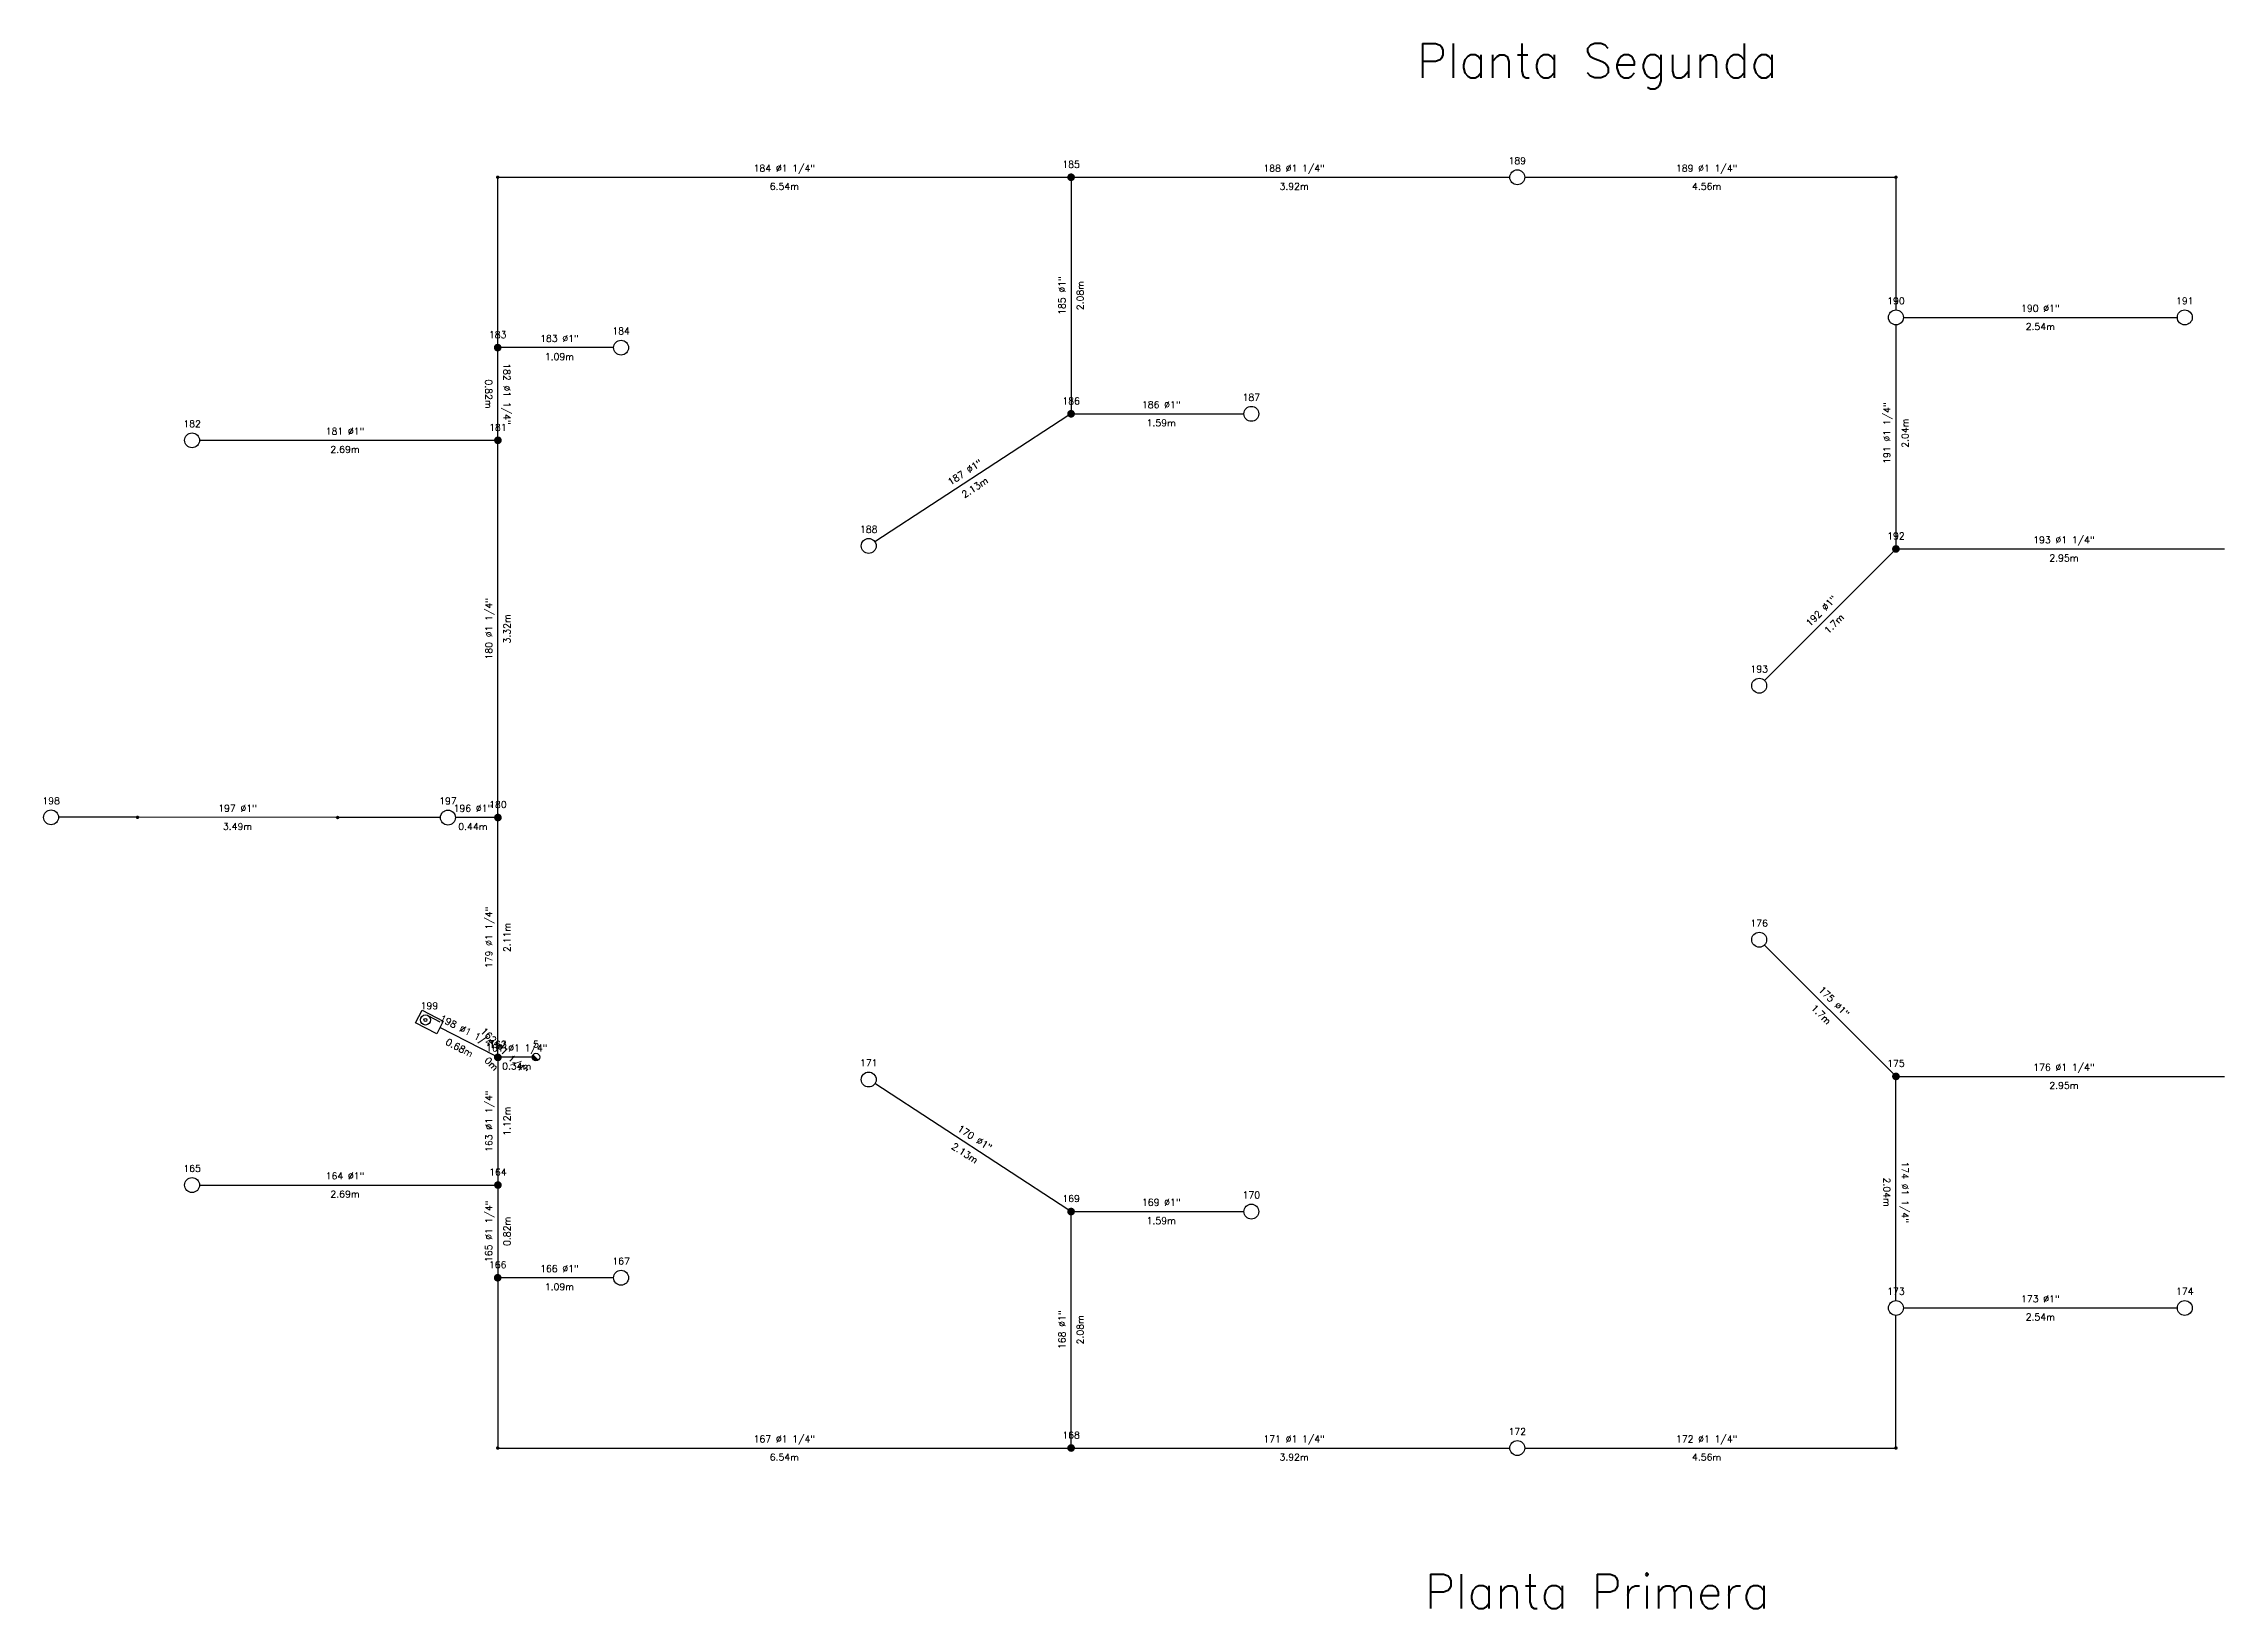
# Model space of a CAD drawing. Header units: metres. Extents: x -51.3 to 24.5, y -64.9 to 26.1.
# Drawn here: x -43.16 to -22.66, y -61.8 to -47.09 of the extents above; entities that cross this region are included whole.
import ezdxf
from ezdxf.enums import TextEntityAlignment as Align

# ---------------------------------------------------------------- set-up
doc = ezdxf.new("R2010")
doc.units = ezdxf.units.M
doc.header["$LTSCALE"] = 12.7
doc.layers.get('0').update_dxf_attribs({"linetype": 'CONTINUOUS'})
for name, color, linetype in [('TEXTO_NUDOS', 7, 'CONTINUOUS'), ('TEXTO_RAMAS', 7, 'CONTINUOUS'), ('UNIFILAR', 7, 'CONTINUOUS')]:
    doc.layers.add(name, color=color, linetype=linetype)
doc.styles.add('ROMANS', font='Romans', dxfattribs={"height": 0.0635})

msp = doc.modelspace()

# ---------------------------------------------------------------- texts
at = {"color": 7, "linetype": 'Continuous', "style": 'ROMANS'}
for s, p in [('Planta Segunda', (-28.557, -47.093)), ('Planta Primera', (-28.557, -61.478))]:
    msp.add_text(s, height=0.32058, dxfattribs=at).set_placement(p, align=Align.TOP_CENTER)
at = {"layer": 'TEXTO_NUDOS', "color": 94, "linetype": 'Continuous', "style": 'ROMANS'}
for s, p in [('189', (-29.308, -48.226, 2.672)), ('185', (-33.501, -48.26, 2.672)), ('190', (-25.749, -49.543, 2.672)), ('191', (-23.034, -49.543, 2.672)), ('183', (-38.89, -49.86, 2.672)), ('184', (-37.73, -49.826, 2.672)), ('186', (-33.501, -50.483, 2.672)), ('187', (-31.807, -50.449, 2.672)), ('182', (-41.762, -50.698, 2.672)), ('181', (-38.888, -50.732, 2.672)), ('188', (-35.403, -51.689, 2.672)), ('192', (-25.749, -51.753, 2.672)), ('193', (-27.034, -53.003, 2.672)), ('198', (-43.087, -54.241, 1.475)), ('197', (-39.358, -54.242, 2.672)), ('180', (-38.888, -54.276, 2.672)), ('176', (-27.034, -55.391, 2.672)), ('199', (-39.532, -56.167, 1.603)), ('162', (-38.889, -56.53, 1.603)), ('163', (-38.888, -56.531, 2.672)), ('5', (-38.53, -56.528)), ('171', (-35.403, -56.704, 2.672)), ('175', (-25.749, -56.709, 2.672)), ('165', (-41.762, -57.696, 2.672)), ('164', (-38.888, -57.73, 2.672)), ('169', (-33.501, -57.979, 2.672)), ('170', (-31.807, -57.945, 2.672)), ('166', (-38.89, -58.601, 2.672)), ('167', (-37.73, -58.567, 2.672)), ('173', (-25.749, -58.851, 2.672)), ('174', (-23.034, -58.851, 2.672)), ('168', (-33.501, -60.202, 2.672)), ('172', (-29.308, -60.168, 2.672))]:
    msp.add_text(s, height=0.0641, dxfattribs=at).set_placement(p, align=Align.CENTER)
at = {"layer": 'TEXTO_RAMAS', "color": 94, "linetype": 'Continuous', "style": 'ROMANS'}
for s, height, p in [('184 Ø1 1/4"', 0.06412, (-36.196, -48.296, 2.672)), ('188 Ø1 1/4"', 0.06412, (-31.405, -48.296, 2.672)), ('189 Ø1 1/4"', 0.06412, (-27.528, -48.296, 2.672)), ('190 Ø1"', 0.0641, (-24.392, -49.613, 2.672)), ('183 Ø1"', 0.0641, (-38.31, -49.896, 2.672)), ('186 Ø1"', 0.0641, (-32.654, -50.519, 2.672)), ('193 Ø1 1/4"', 0.06412, (-24.17, -51.789, 2.672)), ('196 Ø1"', 0.0641, (-39.123, -54.312, 2.672)), ('161 Ø1 1/4"', 0.06412, (-38.711, -56.564)), ('176 Ø1 1/4"', 0.06412, (-24.17, -56.745, 2.672)), ('169 Ø1"', 0.0641, (-32.654, -58.015, 2.672)), ('166 Ø1"', 0.0641, (-38.31, -58.637, 2.672)), ('173 Ø1"', 0.0641, (-24.392, -58.921, 2.672)), ('167 Ø1 1/4"', 0.06412, (-36.196, -60.238, 2.672)), ('171 Ø1 1/4"', 0.06412, (-31.405, -60.238, 2.672)), ('172 Ø1 1/4"', 0.06412, (-27.528, -60.238, 2.672))]:
    msp.add_text(s, height=height, dxfattribs=at).set_placement(p, align=Align.CENTER)
for s, p in [('6.54m', (-36.196, -48.403, 2.672)), ('3.92m', (-31.405, -48.403, 2.672)), ('4.56m', (-27.528, -48.403, 2.672)), ('2.54m', (-24.392, -49.72, 2.672)), ('1.09m', (-38.31, -50.003, 2.672)), ('1.59m', (-32.654, -50.625, 2.672)), ('2.95m', (-24.17, -51.895, 2.672)), ('0.44m', (-39.123, -54.419, 2.672)), ('0.34m', (-38.711, -56.671)), ('2.95m', (-24.17, -56.852, 2.672)), ('1.59m', (-32.654, -58.122, 2.672)), ('1.09m', (-38.31, -58.744, 2.672)), ('2.54m', (-24.392, -59.028, 2.672)), ('6.54m', (-36.196, -60.345, 2.672)), ('3.92m', (-31.405, -60.345, 2.672)), ('4.56m', (-27.528, -60.345, 2.672))]:
    msp.add_text(s, height=0.0641, dxfattribs=at).set_placement(p, align=Align.TOP_CENTER)
for s, height, rotation, p in [('185 Ø1"', 0.0641, 90, (-33.555, -49.461, 2.672)), ('182 Ø1 1/4"', 0.06412, 270.1387, (-38.835, -50.385, 2.672)), ('191 Ø1 1/4"', 0.06412, 89.9948, (-25.802, -50.754, 2.672)), ('181 Ø1"', 0.0641, 0.0001, (-40.325, -50.768, 2.672)), ('187 Ø1"', 0.0641, 33.116, (-34.482, -51.148, 2.672)), ('180 Ø1 1/4"', 0.06412, 90, (-38.941, -52.593, 2.672)), ('192 Ø1"', 0.0641, 45, (-26.429, -52.447, 2.672)), ('197 Ø1"', 0.0641, 359.9575, (-41.335, -54.311, 2.073)), ('179 Ø1 1/4"', 0.06412, 90, (-38.941, -55.493, 2.672)), ('175 Ø1"', 0.0641, 315, (-26.353, -56.119, 2.672)), ('198 Ø1 1/4"', 0.06412, 332.7535, (-39.186, -56.406, 1.603)), ('162 Ø1 1/4"', 0.06412, 315.4193, (-38.851, -56.582, 2.137)), ('163 Ø1 1/4"', 0.06412, 90, (-38.941, -57.22, 2.672)), ('170 Ø1"', 0.0641, 326.884, (-34.423, -57.404, 2.672)), ('164 Ø1"', 0.0641, 359.9999, (-40.325, -57.766, 2.672)), ('174 Ø1 1/4"', 0.06412, 270.0052, (-25.695, -57.887, 2.672)), ('165 Ø1 1/4"', 0.06412, 89.8613, (-38.942, -58.255, 2.672)), ('168 Ø1"', 0.0641, 90, (-33.555, -59.18, 2.672))]:
    msp.add_text(s, height=height, rotation=rotation, dxfattribs=at).set_placement(p, align=Align.CENTER)
for s, rotation, p in [('2.08m', 90, (-33.448, -49.461, 2.672)), ('0.82m', 270.1387, (-38.942, -50.386, 2.672)), ('2.04m', 89.9948, (-25.695, -50.754, 2.672)), ('2.69m', 0.0001, (-40.325, -50.875, 2.672)), ('2.13m', 33.116, (-34.423, -51.237, 2.672)), ('3.32m', 90, (-38.834, -52.593, 2.672)), ('1.7m', 45, (-26.353, -52.522, 2.672)), ('3.49m', 359.9575, (-41.335, -54.418, 2.073)), ('2.11m', 90, (-38.834, -55.493, 2.672)), ('1.7m', 315, (-26.429, -56.194, 2.672)), ('0.68m', 332.7535, (-39.235, -56.501, 1.603)), ('0m', 315.4193, (-38.926, -56.658, 2.137)), ('1.12m', 90, (-38.834, -57.22, 2.672)), ('2.13m', 326.884, (-34.482, -57.493, 2.672)), ('2.04m', 270.0052, (-25.802, -57.887, 2.672)), ('2.69m', 359.9999, (-40.325, -57.873, 2.672)), ('0.82m', 89.8613, (-38.835, -58.255, 2.672)), ('2.08m', 90, (-33.448, -59.18, 2.672))]:
    msp.add_text(s, height=0.0641, rotation=rotation, dxfattribs=at).set_placement(p, align=Align.TOP_CENTER)

# ---------------------------------------------------------------- blocks, each defined once
blk = doc.blocks.new('BOCA_INCENDIOS_IPCI')
at = {"color": 0, "linetype": 'Continuous'}
for p, q in [((-2, 1.2), (2, 1.2)), ((-2, -1.2), (-2, 1.2)), ((-0.75, 0.85), (1.535532, 0.85)), ((2, 1.2), (2, -1.2)), ((2, -1.2), (-2, -1.2))]:
    blk.add_line(p, q, dxfattribs=at)
for radius in [0.85, 0.25]:
    blk.add_circle((-0.75, 0), radius, dxfattribs=at)
blk = doc.blocks.new('CONEXION_PLANTAS_IPCI')
at = {"color": 0, "linetype": 'Continuous'}
blk.add_circle((-0.004736, -0.005671), 1.5, dxfattribs=at)
for points in [[(-1.499779, 0.11617), (-1.504474, -0.033694), (0.363297, -1.459821), (0.216286, -1.489298)], [(-1.480147, 0.264817), (-1.499779, 0.11617), (0.506632, -1.415814), (0.363297, -1.459821)], [(-1.445772, 0.410761), (-1.480147, 0.264817), (0.644856, -1.357718), (0.506632, -1.415814)], [(-1.396999, 0.552544), (-1.445772, 0.410761), (0.77659, -1.286112), (0.644856, -1.357718)], [(-1.334315, 0.688749), (-1.396999, 0.552544), (0.900518, -1.201713), (0.77659, -1.286112)], [(-1.258346, 0.818016), (-1.334315, 0.688749), (1.0154, -1.105363), (0.900518, -1.201713)], [(-1.169852, 0.939054), (-1.258346, 0.818016), (1.047775, -1.074419), (1.0154, -1.105363)], [(-1.069716, 1.050651), (-1.169852, 0.939054), (-0.004736, -0.005671), (1.047775, -1.074419)], [(-1.504474, -0.033694), (-1.494184, -0.183278), (0.216286, -1.489298), (0.067066, -1.503952)], [(-1.494184, -0.183278), (-1.469012, -0.331087), (0.067066, -1.503952), (-0.082871, -1.503635)], [(-1.469012, -0.331087), (-1.429209, -0.475645), (-0.082871, -1.503635), (-0.232027, -1.488351)], [(-1.429209, -0.475645), (-1.375174, -0.615507), (-0.232027, -1.488351), (-0.378913, -1.458252)], [(-1.375174, -0.615507), (-1.307445, -0.749276), (-0.378913, -1.458252), (-0.52206, -1.41364)], [(-1.307445, -0.749276), (-1.226701, -0.875615), (-0.52206, -1.41364), (-0.660037, -1.35496)], [(-1.226701, -0.875615), (-1.133746, -0.993262), (-0.660037, -1.35496), (-0.791468, -1.282798)], [(-1.133746, -0.993262), (-1.029511, -1.101041), (-0.791468, -1.282798), (-0.915037, -1.197876)]]:
    blk.add_solid(points, dxfattribs=at)
blk = doc.blocks.new('NUDO_PASO_IPCI')
at = {"color": 0, "linetype": 'Continuous'}
for points in [[(-0.742494, 0.10584), (-0.749351, 0.031185), (-0.748721, -0.043781), (-0.749351, 0.031185)], [(-0.728219, 0.179437), (-0.742494, 0.10584), (-0.74061, -0.118309), (-0.748721, -0.043781)], [(-0.706667, 0.251241), (-0.728219, 0.179437), (-0.725099, -0.191656), (-0.74061, -0.118309)], [(-0.678054, 0.320535), (-0.706667, 0.251241), (-0.702343, -0.263087), (-0.725099, -0.191656)], [(-0.642667, 0.386626), (-0.678054, 0.320535), (-0.672569, -0.33189), (-0.702343, -0.263087)], [(-0.600858, 0.448854), (-0.642667, 0.386626), (-0.636075, -0.397377), (-0.672569, -0.33189)], [(-0.553045, 0.506597), (-0.600858, 0.448854), (-0.593226, -0.458893), (-0.636075, -0.397377)], [(-0.499707, 0.559279), (-0.553045, 0.506597), (-0.544449, -0.515825), (-0.593226, -0.458893)], [(-0.441376, 0.606372), (-0.499707, 0.559279), (-0.490233, -0.567602), (-0.544449, -0.515825)], [(-0.378635, 0.647407), (-0.441376, 0.606372), (-0.431118, -0.613708), (-0.490233, -0.567602)], [(-0.31211, 0.681973), (-0.378635, 0.647407), (-0.367696, -0.653682), (-0.431118, -0.613708)], [(-0.242467, 0.709725), (-0.31211, 0.681973), (-0.300599, -0.687124), (-0.367696, -0.653682)], [(-0.170402, 0.730386), (-0.242467, 0.709725), (-0.2305, -0.713702), (-0.300599, -0.687124)], [(-0.096633, 0.743749), (-0.170402, 0.730386), (-0.158097, -0.733148), (-0.2305, -0.713702)], [(-0.0219, 0.74968), (-0.096633, 0.743749), (-0.084114, -0.745268), (-0.158097, -0.733148)], [(0.053053, 0.748121), (-0.0219, 0.74968), (-0.009291, -0.749942), (-0.084114, -0.745268)], [(0.127475, 0.739087), (0.053053, 0.748121), (0.065624, -0.747123), (-0.009291, -0.749942)], [(0.200624, 0.722669), (0.127475, 0.739087), (0.139884, -0.736839), (0.065624, -0.747123)], [(0.271768, 0.699029), (0.200624, 0.722669), (0.212747, -0.719193), (0.139884, -0.736839)], [(0.340197, 0.668406), (0.271768, 0.699029), (0.283483, -0.694361), (0.212747, -0.719193)], [(0.405227, 0.631103), (0.340197, 0.668406), (0.351388, -0.662591), (0.283483, -0.694361)], [(0.466207, 0.587495), (0.405227, 0.631103), (0.415781, -0.624201), (0.351388, -0.662591)], [(0.52253, 0.538017), (0.466207, 0.587495), (0.47602, -0.579573), (0.415781, -0.624201)], [(0.573632, 0.483163), (0.52253, 0.538017), (0.531502, -0.529155), (0.47602, -0.579573)], [(0.619002, 0.423482), (0.573632, 0.483163), (0.581674, -0.47345), (0.531502, -0.529155)], [(0.658187, 0.359569), (0.619002, 0.423482), (0.626035, -0.413014), (0.581674, -0.47345)], [(0.690796, 0.292064), (0.658187, 0.359569), (0.66414, -0.348452), (0.626035, -0.413014)], [(0.716502, 0.22164), (0.690796, 0.292064), (0.695609, -0.280407), (0.66414, -0.348452)], [(0.73505, 0.149002), (0.716502, 0.22164), (0.720128, -0.209562), (0.695609, -0.280407)], [(0.746253, 0.074875), (0.73505, 0.149002), (0.737451, -0.136622), (0.720128, -0.209562)], [(0.75, 0), (0.746253, 0.074875), (0.747407, -0.062317), (0.737451, -0.136622)]]:
    blk.add_solid(points, dxfattribs=at)
blk = doc.blocks.new('NUDO_DERIVACION_IPCI')
at = {"color": 0, "linetype": 'Continuous'}
for points in [[(-0.742494, 0.10584), (-0.749351, 0.031185), (-0.748721, -0.043781), (-0.749351, 0.031185)], [(-0.728219, 0.179437), (-0.742494, 0.10584), (-0.74061, -0.118309), (-0.748721, -0.043781)], [(-0.706667, 0.251241), (-0.728219, 0.179437), (-0.725099, -0.191656), (-0.74061, -0.118309)], [(-0.678054, 0.320535), (-0.706667, 0.251241), (-0.702343, -0.263087), (-0.725099, -0.191656)], [(-0.642667, 0.386626), (-0.678054, 0.320535), (-0.672569, -0.33189), (-0.702343, -0.263087)], [(-0.600858, 0.448854), (-0.642667, 0.386626), (-0.636075, -0.397377), (-0.672569, -0.33189)], [(-0.553045, 0.506597), (-0.600858, 0.448854), (-0.593226, -0.458893), (-0.636075, -0.397377)], [(-0.499707, 0.559279), (-0.553045, 0.506597), (-0.544449, -0.515825), (-0.593226, -0.458893)], [(-0.441376, 0.606372), (-0.499707, 0.559279), (-0.490233, -0.567602), (-0.544449, -0.515825)], [(-0.378635, 0.647407), (-0.441376, 0.606372), (-0.431118, -0.613708), (-0.490233, -0.567602)], [(-0.31211, 0.681973), (-0.378635, 0.647407), (-0.367696, -0.653682), (-0.431118, -0.613708)], [(-0.242467, 0.709725), (-0.31211, 0.681973), (-0.300599, -0.687124), (-0.367696, -0.653682)], [(-0.170402, 0.730386), (-0.242467, 0.709725), (-0.2305, -0.713702), (-0.300599, -0.687124)], [(-0.096633, 0.743749), (-0.170402, 0.730386), (-0.158097, -0.733148), (-0.2305, -0.713702)], [(-0.0219, 0.74968), (-0.096633, 0.743749), (-0.084114, -0.745268), (-0.158097, -0.733148)], [(0.053053, 0.748121), (-0.0219, 0.74968), (-0.009291, -0.749942), (-0.084114, -0.745268)], [(0.127475, 0.739087), (0.053053, 0.748121), (0.065624, -0.747123), (-0.009291, -0.749942)], [(0.200624, 0.722669), (0.127475, 0.739087), (0.139884, -0.736839), (0.065624, -0.747123)], [(0.271768, 0.699029), (0.200624, 0.722669), (0.212747, -0.719193), (0.139884, -0.736839)], [(0.340197, 0.668406), (0.271768, 0.699029), (0.283483, -0.694361), (0.212747, -0.719193)], [(0.405227, 0.631103), (0.340197, 0.668406), (0.351388, -0.662591), (0.283483, -0.694361)], [(0.466207, 0.587495), (0.405227, 0.631103), (0.415781, -0.624201), (0.351388, -0.662591)], [(0.52253, 0.538017), (0.466207, 0.587495), (0.47602, -0.579573), (0.415781, -0.624201)], [(0.573632, 0.483163), (0.52253, 0.538017), (0.531502, -0.529155), (0.47602, -0.579573)], [(0.619002, 0.423482), (0.573632, 0.483163), (0.581674, -0.47345), (0.531502, -0.529155)], [(0.658187, 0.359569), (0.619002, 0.423482), (0.626035, -0.413014), (0.581674, -0.47345)], [(0.690796, 0.292064), (0.658187, 0.359569), (0.66414, -0.348452), (0.626035, -0.413014)], [(0.716502, 0.22164), (0.690796, 0.292064), (0.695609, -0.280407), (0.66414, -0.348452)], [(0.73505, 0.149002), (0.716502, 0.22164), (0.720128, -0.209562), (0.695609, -0.280407)], [(0.746253, 0.074875), (0.73505, 0.149002), (0.737451, -0.136622), (0.720128, -0.209562)], [(0.75, 0), (0.746253, 0.074875), (0.747407, -0.062317), (0.737451, -0.136622)]]:
    blk.add_solid(points, dxfattribs=at)
blk = doc.blocks.new('ROCIADOR_AUTOMATICO_IPCI')
at = {"color": 0, "linetype": 'Continuous'}
blk.add_circle((-0.004736, -0.005671), 1.5, dxfattribs=at)

# ---------------------------------------------------------------- linework, layer by layer
at = {"layer": 'UNIFILAR', "color": 94, "linetype": 'Continuous'}
for p, q in [((-38.89, -49.914, 2.672), (-38.89, -48.365, 2.672)), ((-38.874, -48.349, 2.672), (-33.537, -48.349, 2.672)), ((-33.465, -48.349, 2.672), (-29.378, -48.349, 2.672)), ((-29.238, -48.349, 2.672), (-25.765, -48.349, 2.672)), ((-25.749, -48.365, 2.672), (-25.749, -49.596, 2.672)), ((-33.501, -48.385, 2.672), (-33.501, -50.536, 2.672)), ((-25.749, -49.736, 2.672), (-25.749, -51.806, 2.672)), ((-25.679, -49.666, 2.672), (-23.105, -49.666, 2.672)), ((-38.888, -50.785, 2.672), (-38.89, -49.986, 2.672)), ((-37.8, -49.95, 2.672), (-38.854, -49.95, 2.672)), ((-33.531, -50.592, 2.672), (-35.345, -51.774, 2.672)), ((-33.465, -50.572, 2.672), (-31.877, -50.572, 2.672)), ((-41.692, -50.821, 2.672), (-38.924, -50.821, 2.672)), ((-38.888, -54.33, 2.672), (-38.888, -50.857, 2.672)), ((-25.713, -51.842, 2.672), (-22.662, -51.842, 2.672)), ((-25.774, -51.868, 2.672), (-26.984, -53.077, 2.672)), ((-42.291, -54.364, 1.475), (-43.017, -54.364, 1.475)), ((-40.41, -54.366, 2.672), (-42.259, -54.364, 1.475)), ((-39.428, -54.366, 2.672), (-40.378, -54.366, 2.672)), ((-38.924, -54.366, 2.672), (-39.288, -54.366, 2.672)), ((-38.888, -56.584, 2.672), (-38.888, -54.402, 2.672)), ((-25.774, -56.773, 2.672), (-26.984, -55.564, 2.672)), ((-38.921, -56.603, 1.603), (-39.433, -56.339, 1.603)), ((-38.892, -56.617), (-38.889, -56.62, 1.603)), ((-38.889, -56.62, 1.603), (-38.888, -56.62, 2.672)), ((-38.888, -56.656, 2.672), (-38.888, -57.784, 2.672)), ((-38.565, -56.617), (-38.876, -56.617)), ((-33.531, -58.049, 2.672), (-35.345, -56.866, 2.672)), ((-25.749, -58.905, 2.672), (-25.749, -56.835, 2.672)), ((-25.713, -56.799, 2.672), (-22.662, -56.799, 2.672)), ((-41.692, -57.82, 2.672), (-38.924, -57.82, 2.672)), ((-38.888, -57.856, 2.672), (-38.89, -58.655, 2.672)), ((-33.501, -60.255, 2.672), (-33.501, -58.105, 2.672)), ((-33.465, -58.069, 2.672), (-31.877, -58.069, 2.672)), ((-38.89, -58.727, 2.672), (-38.89, -60.275, 2.672)), ((-37.8, -58.691, 2.672), (-38.854, -58.691, 2.672)), ((-25.679, -58.975, 2.672), (-23.105, -58.975, 2.672)), ((-25.749, -60.275, 2.672), (-25.749, -59.045, 2.672)), ((-38.874, -60.291, 2.672), (-33.537, -60.291, 2.672)), ((-33.465, -60.291, 2.672), (-29.378, -60.291, 2.672)), ((-29.238, -60.291, 2.672), (-25.765, -60.291, 2.672))]:
    msp.add_line(p, q, dxfattribs=at)

# ---------------------------------------------------------------- block references
at = {"layer": 'UNIFILAR', "color": 94, "linetype": 'Continuous', "zscale": 1.06860841396}
for name, p, xscale, yscale in [('NUDO_PASO_IPCI', (-38.89, -48.349, 2.672), 0.0213721682792, 0.0213721682792), ('NUDO_DERIVACION_IPCI', (-33.501, -48.349, 2.672), 0.04808737862819999, 0.04808737862819999), ('ROCIADOR_AUTOMATICO_IPCI', (-29.308, -48.349, 2.672), 0.04675161811074999, 0.04675161811074999), ('NUDO_PASO_IPCI', (-25.749, -48.349, 2.672), 0.0213721682792, 0.0213721682792), ('ROCIADOR_AUTOMATICO_IPCI', (-25.749, -49.666, 2.672), 0.04675161811074999, 0.04675161811074999), ('ROCIADOR_AUTOMATICO_IPCI', (-23.034, -49.666, 2.672), 0.04675161811074999, 0.04675161811074999), ('NUDO_DERIVACION_IPCI', (-38.89, -49.95, 2.672), 0.04808737862819999, 0.04808737862819999), ('ROCIADOR_AUTOMATICO_IPCI', (-37.73, -49.95, 2.672), 0.04675161811074999, 0.04675161811074999), ('NUDO_DERIVACION_IPCI', (-33.501, -50.572, 2.672), 0.04808737862819999, 0.04808737862819999), ('ROCIADOR_AUTOMATICO_IPCI', (-31.807, -50.572, 2.672), 0.04675161811074999, 0.04675161811074999), ('ROCIADOR_AUTOMATICO_IPCI', (-41.762, -50.821, 2.672), 0.04675161811074999, 0.04675161811074999), ('NUDO_DERIVACION_IPCI', (-38.888, -50.821, 2.672), 0.04808737862819999, 0.04808737862819999), ('ROCIADOR_AUTOMATICO_IPCI', (-35.403, -51.813, 2.672), 0.04675161811074999, 0.04675161811074999), ('NUDO_DERIVACION_IPCI', (-25.749, -51.842, 2.672), 0.04808737862819999, 0.04808737862819999), ('ROCIADOR_AUTOMATICO_IPCI', (-27.034, -53.127, 2.672), 0.04675161811074999, 0.04675161811074999), ('ROCIADOR_AUTOMATICO_IPCI', (-43.087, -54.364, 1.475), 0.04675161811074999, 0.04675161811074999), ('ROCIADOR_AUTOMATICO_IPCI', (-39.358, -54.366, 2.672), 0.04675161811074999, 0.04675161811074999), ('NUDO_PASO_IPCI', (-42.275, -54.364, 1.475), 0.0213721682792, 0.0213721682792), ('NUDO_PASO_IPCI', (-40.394, -54.366, 2.672), 0.0213721682792, 0.0213721682792), ('NUDO_DERIVACION_IPCI', (-38.888, -54.366, 2.672), 0.04808737862819999, 0.04808737862819999), ('ROCIADOR_AUTOMATICO_IPCI', (-27.034, -55.514, 2.672), 0.04675161811074999, 0.04675161811074999), ('NUDO_DERIVACION_IPCI', (-38.889, -56.62, 1.603), 0.04808737862819999, 0.04808737862819999), ('NUDO_DERIVACION_IPCI', (-38.888, -56.62, 2.672), 0.04808737862819999, 0.04808737862819999), ('NUDO_PASO_IPCI', (-38.892, -56.617), 0.0213721682792, 0.0213721682792), ('CONEXION_PLANTAS_IPCI', (-38.53, -56.617), 0.02350938510712, 0.02350938510712), ('ROCIADOR_AUTOMATICO_IPCI', (-35.403, -56.828, 2.672), 0.04675161811074999, 0.04675161811074999), ('NUDO_DERIVACION_IPCI', (-25.749, -56.799, 2.672), 0.04808737862819999, 0.04808737862819999), ('ROCIADOR_AUTOMATICO_IPCI', (-41.762, -57.82, 2.672), 0.04675161811074999, 0.04675161811074999), ('NUDO_DERIVACION_IPCI', (-38.888, -57.82, 2.672), 0.04808737862819999, 0.04808737862819999), ('ROCIADOR_AUTOMATICO_IPCI', (-31.807, -58.069, 2.672), 0.04675161811074999, 0.04675161811074999), ('NUDO_DERIVACION_IPCI', (-33.501, -58.069, 2.672), 0.04808737862819999, 0.04808737862819999), ('NUDO_DERIVACION_IPCI', (-38.89, -58.691, 2.672), 0.04808737862819999, 0.04808737862819999), ('ROCIADOR_AUTOMATICO_IPCI', (-37.73, -58.691, 2.672), 0.04675161811074999, 0.04675161811074999), ('ROCIADOR_AUTOMATICO_IPCI', (-25.749, -58.975, 2.672), 0.04675161811074999, 0.04675161811074999), ('ROCIADOR_AUTOMATICO_IPCI', (-23.034, -58.975, 2.672), 0.04675161811074999, 0.04675161811074999), ('NUDO_DERIVACION_IPCI', (-33.501, -60.291, 2.672), 0.04808737862819999, 0.04808737862819999), ('ROCIADOR_AUTOMATICO_IPCI', (-29.308, -60.291, 2.672), 0.04675161811074999, 0.04675161811074999), ('NUDO_PASO_IPCI', (-38.89, -60.291, 2.672), 0.0213721682792, 0.0213721682792), ('NUDO_PASO_IPCI', (-25.749, -60.291, 2.672), 0.0213721682792, 0.0213721682792)]:
    msp.add_blockref(name, p, dxfattribs=dict(at, xscale=xscale, yscale=yscale))
at = {"layer": 'UNIFILAR', "color": 94, "linetype": 'Continuous', "xscale": 0.05610194173289999, "yscale": 0.05610194173289999, "zscale": 1.06860841396, "rotation": 332.5}
msp.add_blockref('BOCA_INCENDIOS_IPCI', (-39.532, -56.288, 1.603), dxfattribs=at)

msp.set_redraw_order([(e.dxf.handle, doc.entitydb.next_handle()) for e in msp.query("TEXT MTEXT ATTDEF DIMENSION ARC_DIMENSION")])  # texts and dimensions are drawn at this point

doc.saveas('drawing.dxf')
